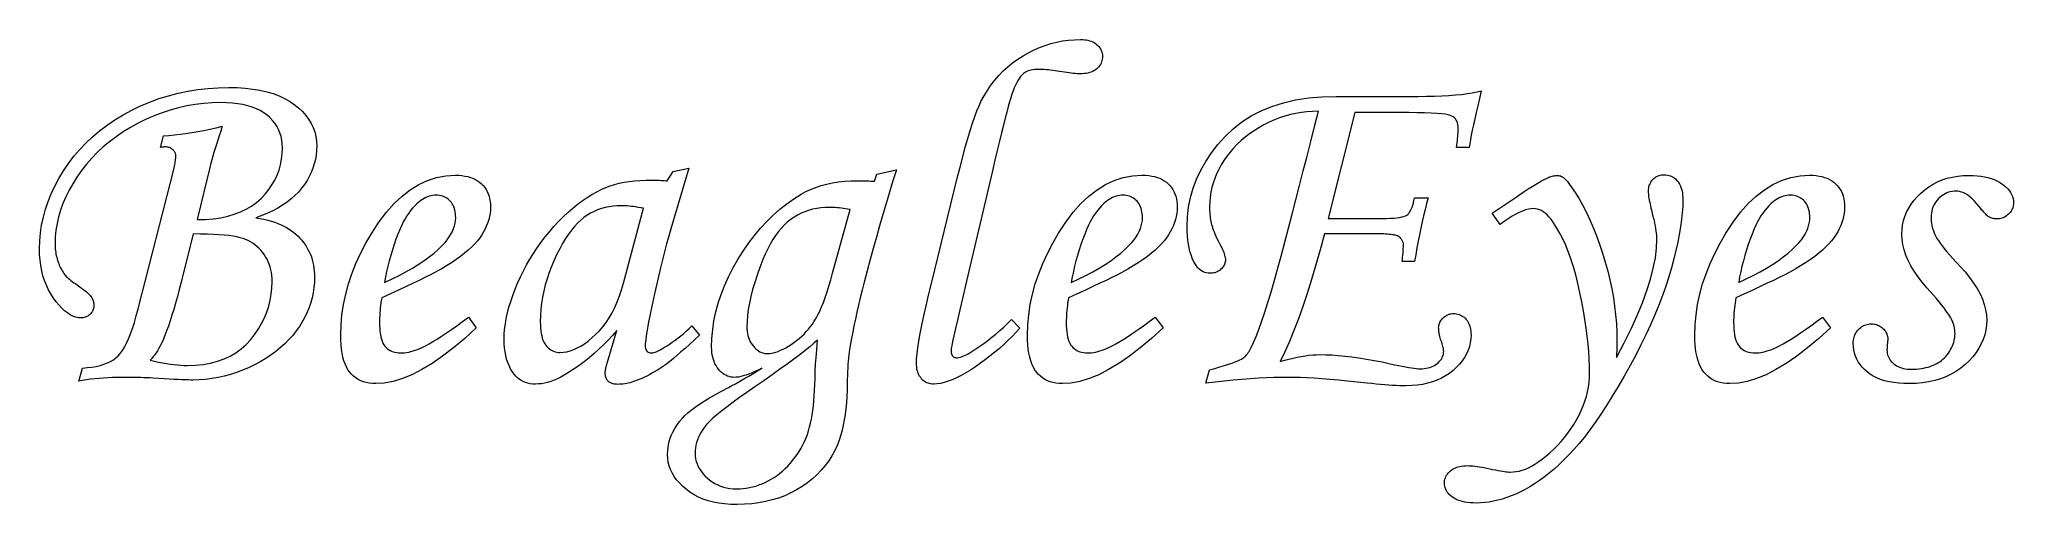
# Model space of a CAD drawing. Extents: x 271.3 to 348.6, y 599.8 to 618.
import ezdxf

# ---------------------------------------------------------------- set-up
doc = ezdxf.new("R2010")
doc.units = 0

msp = doc.modelspace()

# ---------------------------------------------------------------- linework, layer by layer
at = {"color": 7, "lineweight": 13}
for points in [[(309.353882, 607.079102), (309.672913, 606.741272), (309.523865, 606.577576), (309.369476, 606.416809), (309.209717, 606.258911), (309.044617, 606.103943), (308.874146, 605.951904), (308.698364, 605.802734), (308.517212, 605.656494), (308.330719, 605.513184), (308.138885, 605.372742), (307.941681, 605.235229), (307.745331, 605.106018), (307.55603, 604.990356), (307.373749, 604.888306), (307.198517, 604.799866), (307.030334, 604.725037), (306.869171, 604.663818), (306.715057, 604.61615), (306.567963, 604.582153), (306.427917, 604.561768), (306.294891, 604.554932), (306.237762, 604.557129), (306.182678, 604.563782), (306.129669, 604.574829), (306.078705, 604.59021), (306.029816, 604.610107), (305.983002, 604.634338), (305.938232, 604.663025), (305.895538, 604.696106), (305.854919, 604.733582), (305.816345, 604.775452), (305.780701, 604.821228), (305.748779, 604.870239), (305.720642, 604.922546), (305.696228, 604.978149), (305.675598, 605.037048), (305.658722, 605.099182), (305.645569, 605.164612), (305.6362, 605.233398), (305.630554, 605.305359), (305.628693, 605.380676), (305.634491, 605.546936), (305.651947, 605.745544), (305.68103, 605.976318), (305.721771, 606.239441), (305.774139, 606.534851), (305.838135, 606.862488), (305.913757, 607.222473), (306.001007, 607.614685), (306.099915, 608.039185), (306.210449, 608.495972), (307.223846, 612.615295), (307.332794, 613.04718), (307.438171, 613.449646), (307.539978, 613.822632), (307.638245, 614.166138), (307.73291, 614.480225), (307.824036, 614.764832), (307.91156, 615.019958), (307.995544, 615.245605), (308.075958, 615.441833), (308.152802, 615.608582), (308.273987, 615.834229), (308.404846, 616.049561), (308.54538, 616.254639), (308.695557, 616.449341), (308.855408, 616.633728), (309.024902, 616.807739), (309.204071, 616.971497), (309.392914, 617.124939), (309.591431, 617.268005), (309.799591, 617.400818), (310.013763, 617.522034), (310.230286, 617.630493), (310.449158, 617.726196), (310.67038, 617.809143), (310.893921, 617.879333), (311.119843, 617.936768), (311.348083, 617.981445), (311.578674, 618.013367), (311.811615, 618.032471), (312.046906, 618.038879), (312.125885, 618.036926), (312.201355, 618.031189), (312.273376, 618.021545), (312.341919, 618.008118), (312.407013, 617.990784), (312.468597, 617.969604), (312.526733, 617.94458), (312.58139, 617.915771), (312.632568, 617.883057), (312.680298, 617.846497), (312.723969, 617.807251), (312.763062, 617.766357), (312.797546, 617.723938), (312.827423, 617.679871), (312.852722, 617.634216), (312.873413, 617.586975), (312.889496, 617.538147), (312.901001, 617.487671), (312.907898, 617.435669), (312.910187, 617.382019), (312.907928, 617.323059), (312.901184, 617.266235), (312.889923, 617.211609), (312.874146, 617.159058), (312.853882, 617.108765), (312.829102, 617.060547), (312.799835, 617.014526), (312.766052, 616.970642), (312.727783, 616.928955), (312.684998, 616.889404), (312.637878, 616.852844), (312.586639, 616.820129), (312.531281, 616.791321), (312.471802, 616.766296), (312.408173, 616.745117), (312.340424, 616.727844), (312.268555, 616.714355), (312.192535, 616.704712), (312.112427, 616.698975), (312.028137, 616.697021), (311.969513, 616.697998), (311.906158, 616.700806), (311.838135, 616.705505), (311.765411, 616.712036), (311.687988, 616.72052), (311.605896, 616.730835), (311.519104, 616.743042), (311.427612, 616.75708), (311.331421, 616.773071), (311.23056, 616.790894), (311.141144, 616.805115), (311.05304, 616.817871), (310.966248, 616.829163), (310.880737, 616.838928), (310.79657, 616.847168), (310.713715, 616.853943), (310.632172, 616.859192), (310.551941, 616.862915), (310.473053, 616.865173), (310.395447, 616.865967), (310.320374, 616.86438), (310.249054, 616.859558), (310.181519, 616.851563), (310.117676, 616.840393), (310.057648, 616.82605), (310.001343, 616.808533), (309.948792, 616.787781), (309.899994, 616.763855), (309.85495, 616.736755), (309.81366, 616.706421), (309.759766, 616.656433), (309.706879, 616.596436), (309.655029, 616.52655), (309.604248, 616.446716), (309.554443, 616.356873), (309.505707, 616.257141), (309.458008, 616.147461), (309.411316, 616.027832), (309.365662, 615.898254), (309.321045, 615.758728), (309.27417, 615.600098), (309.221771, 615.413391), (309.163818, 615.198547), (309.100342, 614.955505), (309.031342, 614.684326), (308.956787, 614.38501), (308.876709, 614.057495), (308.791077, 613.701843), (308.699921, 613.318115), (308.60321, 612.906189), (307.674255, 608.974548), (307.542328, 608.411621), (307.424286, 607.905212), (307.320129, 607.455261), (307.229858, 607.061829), (307.153473, 606.724854), (307.091003, 606.444397), (307.042389, 606.220398), (307.00766, 606.052917), (306.986847, 605.941895), (306.979889, 605.88739), (306.982056, 605.830322), (306.988525, 605.779297), (306.999329, 605.734253), (307.014404, 605.695251), (307.033844, 605.66217), (307.057587, 605.635193), (307.085632, 605.614136), (307.118011, 605.599121), (307.154694, 605.590149), (307.195709, 605.587097), (307.238861, 605.589539), (307.285797, 605.596863), (307.336456, 605.60907), (307.390869, 605.62616), (307.449066, 605.648132), (307.510986, 605.674927), (307.57666, 605.706665), (307.646118, 605.743286), (307.719299, 605.784729), (307.796234, 605.831116), (307.952026, 605.931396), (308.107788, 606.03717), (308.26355, 606.148315), (308.419312, 606.264954), (308.575073, 606.387085), (308.730835, 606.514587), (308.886597, 606.647522), (309.042358, 606.78595), (309.19812, 606.92981)], [(276.024139, 613.816345), (276.136719, 614.266724), (276.352356, 614.283997), (276.571381, 614.305786), (276.793762, 614.332031), (277.019531, 614.362854), (277.248657, 614.398132), (277.481171, 614.437927), (277.717072, 614.482178), (277.95636, 614.531006), (278.199005, 614.58429), (278.445038, 614.64209), (278.381134, 614.452515), (278.320801, 614.270508), (278.264038, 614.095947), (278.210815, 613.928955), (278.161194, 613.769409), (278.115112, 613.617432), (278.072601, 613.4729), (278.033661, 613.335938), (277.998291, 613.206421), (277.966492, 613.084473), (277.459778, 610.991943), (277.783752, 611.000244), (278.091278, 611.025146), (278.382416, 611.066711), (278.657104, 611.124817), (278.915375, 611.199585), (279.157227, 611.290894), (279.38266, 611.398865), (279.591675, 611.523438), (279.784271, 611.664612), (279.960449, 611.822388), (280.120026, 611.991638), (280.262787, 612.167114), (280.388763, 612.348938), (280.497925, 612.536987), (280.590302, 612.731384), (280.665894, 612.932068), (280.72467, 613.139038), (280.766663, 613.352234), (280.79187, 613.571777), (280.800262, 613.797607), (280.79422, 613.953979), (280.776062, 614.104248), (280.745789, 614.248291), (280.70343, 614.386108), (280.648956, 614.517761), (280.582397, 614.643188), (280.503693, 614.762451), (280.412933, 614.875549), (280.310028, 614.982422), (280.195038, 615.08313), (280.068024, 615.175781), (279.929108, 615.258789), (279.77829, 615.33197), (279.615509, 615.395386), (279.440857, 615.449036), (279.254272, 615.492981), (279.055756, 615.5271), (278.845337, 615.551514), (278.622986, 615.566162), (278.388733, 615.571045), (278.050659, 615.562988), (277.715759, 615.538757), (277.384064, 615.498413), (277.055542, 615.441895), (276.730225, 615.369324), (276.408081, 615.280518), (276.089142, 615.175598), (275.773407, 615.054565), (275.460846, 614.917419), (275.151489, 614.764038), (274.850494, 614.597778), (274.563141, 614.42157), (274.289368, 614.235535), (274.029236, 614.039673), (273.782684, 613.833923), (273.549744, 613.618347), (273.330383, 613.392944), (273.124664, 613.157654), (272.932526, 612.912476), (272.754028, 612.657471), (272.590881, 612.397522), (272.444946, 612.137451), (272.316132, 611.877319), (272.204529, 611.617065), (272.110077, 611.35675), (272.032806, 611.096313), (271.972717, 610.835754), (271.929779, 610.575134), (271.904022, 610.314453), (271.895447, 610.053589), (271.896423, 609.982788), (271.899384, 609.913025), (271.904297, 609.844299), (271.911194, 609.776611), (271.920074, 609.709961), (271.930908, 609.644287), (271.943726, 609.579712), (271.958496, 609.516113), (271.97525, 609.453613), (271.993958, 609.39209), (272.014557, 609.331604), (272.036957, 609.272156), (272.061096, 609.213745), (272.087036, 609.156372), (272.114777, 609.100037), (272.144287, 609.044739), (272.175598, 608.990417), (272.208649, 608.937195), (272.24353, 608.884949), (272.280151, 608.833801), (272.305389, 608.802612), (272.33609, 608.769226), (272.372223, 608.733582), (272.413788, 608.695679), (272.460785, 608.655518), (272.513245, 608.613098), (272.571136, 608.56842), (272.634491, 608.521484), (272.703247, 608.472351), (272.777466, 608.420898), (272.860535, 608.362427), (272.937012, 608.307007), (273.006897, 608.2547), (273.070251, 608.205444), (273.127014, 608.159363), (273.177216, 608.116333), (273.220856, 608.076416), (273.257904, 608.039551), (273.288391, 608.005859), (273.312347, 607.97522), (273.33194, 607.945618), (273.349487, 607.914978), (273.36496, 607.883301), (273.378387, 607.850586), (273.38974, 607.816833), (273.399048, 607.782104), (273.40625, 607.746277), (273.411407, 607.709473), (273.41452, 607.67157), (273.415558, 607.63269), (273.414093, 607.593811), (273.409729, 607.555969), (273.402466, 607.519104), (273.392273, 607.483337), (273.379181, 607.448547), (273.36319, 607.414795), (273.344269, 607.382141), (273.322479, 607.350464), (273.297729, 607.319824), (273.270111, 607.290222), (273.240417, 607.262573), (273.209503, 607.237854), (273.177338, 607.216003), (273.143982, 607.197144), (273.109406, 607.181152), (273.073608, 607.16803), (273.036591, 607.157837), (272.998352, 607.150574), (272.958893, 607.14624), (272.918243, 607.144775), (272.811127, 607.152527), (272.703735, 607.175903), (272.596039, 607.214844), (272.488098, 607.269348), (272.379852, 607.339478), (272.271332, 607.425171), (272.162537, 607.526367), (272.053467, 607.643188), (271.944092, 607.775635), (271.834442, 607.923584), (271.730164, 608.083008), (271.636841, 608.249756), (271.554504, 608.423828), (271.483124, 608.605225), (271.42276, 608.793884), (271.373352, 608.989929), (271.33493, 609.193237), (271.307495, 609.403931), (271.291016, 609.621887), (271.285522, 609.847168), (271.294952, 610.161499), (271.323242, 610.473816), (271.370392, 610.78418), (271.436401, 611.092529), (271.521271, 611.398926), (271.625, 611.703369), (271.74762, 612.005859), (271.889069, 612.306396), (272.049377, 612.604919), (272.228546, 612.901489), (272.424988, 613.191162), (272.637115, 613.469177), (272.864899, 613.735413), (273.108337, 613.989929), (273.367462, 614.232727), (273.642242, 614.463806), (273.932709, 614.683167), (274.238861, 614.890747), (274.560638, 615.086609), (274.898132, 615.270752), (275.246918, 615.440125), (275.602631, 615.591675), (275.965302, 615.725403), (276.3349, 615.841309), (276.711456, 615.939331), (277.094971, 616.019592), (277.485413, 616.08197), (277.882782, 616.126526), (278.287109, 616.153259), (278.698395, 616.16217), (279.028076, 616.155518), (279.341522, 616.135559), (279.638733, 616.102234), (279.919739, 616.055603), (280.184479, 615.995667), (280.433014, 615.922363), (280.665283, 615.835754), (280.881348, 615.73584), (281.081146, 615.622559), (281.26474, 615.495972), (281.431427, 615.359802), (281.580597, 615.217834), (281.712189, 615.070068), (281.826233, 614.916443), (281.92276, 614.757019), (282.001709, 614.591797), (282.063141, 614.420715), (282.106995, 614.243835), (282.133331, 614.061157), (282.14209, 613.87262), (282.136169, 613.692261), (282.118439, 613.515137), (282.088898, 613.341309), (282.047516, 613.170776), (281.994293, 613.00354), (281.929291, 612.839539), (281.852417, 612.678833), (281.763763, 612.521423), (281.663269, 612.36731), (281.550934, 612.216492), (281.426605, 612.07074), (281.29007, 611.931763), (281.141357, 611.799744), (280.980438, 611.6745), (280.807312, 611.556152), (280.621979, 611.44458), (280.424469, 611.339905), (280.214752, 611.242126), (279.992828, 611.151123), (279.758728, 611.067017), (279.92038, 611.03894), (280.075134, 611.007141), (280.2229, 610.971741), (280.363739, 610.932617), (280.49765, 610.889893), (280.624603, 610.843506), (280.744629, 610.793457), (280.857697, 610.739746), (280.963806, 610.682373), (281.062988, 610.621277), (281.156494, 610.556824), (281.245605, 610.489014), (281.330292, 610.417908), (281.410553, 610.343567), (281.48642, 610.26593), (281.557892, 610.184998), (281.624939, 610.100769), (281.687561, 610.013245), (281.745789, 609.922485), (281.799591, 609.82843), (281.848633, 609.731323), (281.892487, 609.631348), (281.931213, 609.528625), (281.964752, 609.423035), (281.993134, 609.314697), (282.016357, 609.203491), (282.034424, 609.089478), (282.047333, 608.972656), (282.055054, 608.853027), (282.057648, 608.73053), (282.051697, 608.528931), (282.033813, 608.329529), (282.004028, 608.132202), (281.962311, 607.937073), (281.908691, 607.744141), (281.84314, 607.553345), (281.765686, 607.364685), (281.6763, 607.178162), (281.575012, 606.993835), (281.461792, 606.811646), (281.337006, 606.633667), (281.200928, 606.461853), (281.053619, 606.296204), (280.89505, 606.13678), (280.725189, 605.983582), (280.544098, 605.836548), (280.351746, 605.695679), (280.148132, 605.561035), (279.933258, 605.432556), (279.707092, 605.310303), (279.474365, 605.197083), (279.239624, 605.095825), (279.00293, 605.006409), (278.764252, 604.928955), (278.523621, 604.863403), (278.281006, 604.809814), (278.036438, 604.768066), (277.789886, 604.738281), (277.541382, 604.720459), (277.290894, 604.714478), (277.209351, 604.71521), (277.111084, 604.717468), (276.996155, 604.721252), (276.864502, 604.726501), (276.716156, 604.733215), (276.551086, 604.741516), (276.369354, 604.751282), (276.170898, 604.762512), (275.955719, 604.775269), (275.723846, 604.789551), (275.608826, 604.794861), (275.492645, 604.799683), (275.375366, 604.803894), (275.256958, 604.807556), (275.13739, 604.810669), (275.016724, 604.813171), (274.894928, 604.815125), (274.772003, 604.816589), (274.647949, 604.817383), (274.522797, 604.817688), (274.333527, 604.816162), (274.14859, 604.811707), (273.967957, 604.804199), (273.791626, 604.79364), (273.619629, 604.780151), (273.451965, 604.763611), (273.288605, 604.744141), (273.129547, 604.721619), (272.974823, 604.696106), (272.824402, 604.667542), (272.965149, 605.183655), (273.156525, 605.198486), (273.336548, 605.220581), (273.505219, 605.249939), (273.662506, 605.286499), (273.808472, 605.330261), (273.943085, 605.381226), (274.066345, 605.439453), (274.178223, 605.504944), (274.278778, 605.577576), (274.36795, 605.657471), (274.450958, 605.751099), (274.532928, 605.864868), (274.613861, 605.99884), (274.693756, 606.152954), (274.772614, 606.327209), (274.850464, 606.521729), (274.927246, 606.736328), (275.003021, 606.971191), (275.077759, 607.226196), (275.151489, 607.501343), (276.540222, 612.953064), (276.556274, 613.020813), (276.570618, 613.085205), (276.583282, 613.146179), (276.594269, 613.203796), (276.603546, 613.258057), (276.611145, 613.308899), (276.617065, 613.356384), (276.621277, 613.400452), (276.62381, 613.441223), (276.624664, 613.478516), (276.623505, 613.506348), (276.619965, 613.533508), (276.614105, 613.560059), (276.605896, 613.585876), (276.595337, 613.611084), (276.582428, 613.63562), (276.5672, 613.659485), (276.549591, 613.682739), (276.529663, 613.705322), (276.507385, 613.727234), (276.483307, 613.747681), (276.458008, 613.766052), (276.431519, 613.782227), (276.403778, 613.796265), (276.374817, 613.808167), (276.344666, 613.817871), (276.313263, 613.825378), (276.28067, 613.830811), (276.246857, 613.834045), (276.211792, 613.835083), (276.196411, 613.8349), (276.180267, 613.834351), (276.163391, 613.833435), (276.145752, 613.832092), (276.12735, 613.830444), (276.108215, 613.828369), (276.088318, 613.825928), (276.067657, 613.82312), (276.046265, 613.819885)], [(327.266754, 613.816345), (326.76944, 613.816345), (326.783691, 613.910095), (326.796448, 613.999878), (326.807709, 614.085754), (326.817474, 614.167664), (326.825745, 614.245667), (326.832489, 614.319702), (326.837738, 614.389771), (326.841492, 614.455933), (326.84375, 614.518127), (326.844513, 614.576416), (326.84137, 614.648865), (326.83194, 614.716187), (326.816223, 614.778381), (326.79422, 614.835388), (326.76593, 614.887207), (326.731323, 614.933899), (326.69046, 614.975403), (326.643311, 615.01178), (326.589874, 615.042969), (326.530151, 615.069031), (326.44989, 615.091309), (326.334778, 615.111267), (326.184906, 615.128845), (326.000183, 615.144104), (325.78067, 615.156982), (325.526337, 615.167542), (325.237183, 615.175781), (324.913208, 615.181641), (324.554443, 615.18512), (324.160858, 615.18634), (322.790894, 615.176941), (321.749329, 611.02948), (323.691681, 611.02948), (323.86853, 611.030823), (324.031189, 611.034912), (324.179657, 611.041748), (324.313995, 611.05127), (324.434143, 611.063477), (324.540131, 611.078491), (324.631958, 611.09613), (324.709595, 611.116577), (324.773071, 611.139709), (324.822388, 611.165527), (324.863434, 611.196838), (324.90213, 611.236267), (324.938507, 611.283936), (324.972534, 611.339722), (325.004181, 611.403625), (325.033508, 611.475769), (325.060486, 611.55603), (325.085114, 611.64447), (325.107391, 611.741089), (325.12735, 611.845825), (325.662201, 611.845825), (325.602783, 611.616516), (325.544708, 611.38269), (325.487946, 611.144348), (325.432495, 610.901489), (325.378357, 610.654175), (325.325531, 610.402283), (325.274017, 610.145935), (325.223816, 609.885071), (325.174927, 609.619751), (325.12735, 609.349854), (324.648804, 609.349854), (324.657715, 609.436096), (324.66568, 609.518372), (324.672729, 609.596741), (324.678833, 609.671143), (324.68399, 609.741638), (324.688202, 609.808167), (324.691467, 609.870728), (324.693817, 609.929382), (324.695251, 609.98407), (324.695709, 610.034851), (324.694397, 610.055969), (324.69046, 610.078003), (324.683899, 610.101013), (324.674683, 610.124939), (324.662872, 610.14978), (324.648407, 610.175598), (324.631348, 610.202332), (324.611633, 610.230042), (324.589294, 610.258667), (324.564331, 610.288208), (324.550079, 610.302734), (324.533569, 610.316345), (324.514801, 610.329041), (324.493774, 610.340759), (324.47052, 610.351563), (324.444977, 610.361389), (324.417206, 610.3703), (324.387177, 610.378296), (324.354919, 610.385315), (324.320374, 610.391418), (324.266876, 610.40033), (324.207764, 610.408325), (324.143036, 610.415344), (324.072662, 610.421448), (323.996643, 610.426575), (323.915009, 610.430847), (323.827759, 610.434082), (323.734863, 610.436462), (323.636322, 610.437866), (323.532166, 610.438354), (321.608582, 610.438354), (321.440887, 609.814026), (321.271912, 609.217346), (321.101593, 608.648254), (320.929962, 608.10675), (320.757019, 607.592834), (320.582794, 607.106506), (320.407227, 606.647705), (320.230347, 606.216553), (320.052155, 605.812988), (319.87265, 605.437012), (320.045227, 605.488708), (320.213837, 605.534973), (320.37851, 605.575745), (320.539246, 605.611145), (320.696045, 605.641052), (320.848907, 605.665588), (320.997803, 605.684631), (321.142792, 605.698242), (321.283813, 605.70636), (321.420898, 605.709106), (321.651184, 605.705566), (321.891571, 605.694824), (322.14212, 605.677002), (322.402771, 605.652039), (322.673584, 605.619995), (322.954529, 605.58075), (323.245605, 605.534363), (323.546814, 605.480896), (323.858154, 605.420288), (324.179626, 605.352539), (324.346741, 605.315125), (324.502777, 605.281616), (324.647766, 605.252014), (324.781677, 605.22644), (324.90448, 605.204773), (325.016235, 605.187012), (325.116943, 605.173218), (325.206543, 605.163391), (325.285095, 605.157471), (325.352539, 605.155518), (325.433533, 605.157532), (325.511322, 605.163757), (325.585907, 605.174072), (325.657318, 605.188538), (325.725525, 605.207092), (325.790558, 605.229797), (325.852386, 605.256653), (325.911041, 605.287598), (325.966492, 605.322693), (326.018768, 605.361938), (326.066895, 605.403748), (326.109985, 605.446777), (326.14798, 605.490845), (326.180908, 605.536072), (326.208771, 605.582458), (326.231567, 605.629883), (326.249329, 605.678528), (326.261993, 605.728271), (326.269592, 605.779114), (326.272125, 605.831116), (326.270905, 605.862976), (326.267242, 605.898682), (326.261139, 605.938049), (326.252594, 605.981201), (326.241608, 606.028137), (326.22821, 606.078796), (326.212341, 606.13324), (326.194031, 606.191406), (326.173309, 606.253357), (326.150146, 606.319031), (326.135864, 606.365662), (326.123108, 606.411743), (326.111847, 606.457275), (326.102081, 606.502197), (326.093842, 606.54657), (326.087067, 606.590393), (326.081818, 606.633667), (326.078064, 606.676331), (326.075806, 606.718506), (326.075073, 606.760071), (326.076813, 606.802734), (326.082001, 606.844482), (326.090698, 606.885315), (326.102844, 606.925171), (326.118469, 606.964111), (326.137573, 607.002136), (326.160126, 607.039185), (326.186157, 607.075317), (326.215668, 607.110535), (326.248657, 607.144775), (326.284088, 607.17688), (326.320923, 607.205566), (326.359131, 607.230896), (326.398804, 607.252869), (326.43985, 607.271423), (326.4823, 607.286621), (326.526184, 607.298462), (326.571442, 607.306885), (326.618134, 607.311951), (326.666229, 607.31366), (326.723419, 607.311401), (326.778625, 607.304688), (326.831879, 607.293396), (326.883179, 607.277649), (326.932465, 607.257385), (326.979797, 607.232605), (327.025177, 607.203308), (327.068573, 607.169556), (327.110016, 607.131226), (327.149475, 607.08844), (327.186005, 607.041931), (327.218719, 606.992371), (327.247559, 606.939819), (327.272583, 606.884277), (327.293732, 606.825745), (327.311035, 606.76416), (327.324524, 606.699646), (327.334137, 606.63208), (327.339905, 606.561523), (327.341827, 606.487915), (327.334839, 606.330383), (327.313843, 606.176758), (327.2789, 606.0271), (327.22998, 605.881409), (327.167053, 605.739624), (327.090149, 605.601746), (326.999268, 605.467834), (326.894409, 605.337891), (326.775574, 605.211914), (326.642761, 605.089783), (326.498474, 604.975708), (326.345306, 604.873596), (326.183197, 604.783508), (326.012207, 604.705444), (325.832275, 604.639404), (325.643433, 604.585327), (325.445679, 604.543335), (325.239014, 604.513306), (325.023438, 604.4953), (324.79892, 604.489258), (324.675629, 604.490295), (324.545959, 604.493408), (324.409882, 604.498535), (324.267456, 604.505798), (324.118622, 604.515076), (323.96344, 604.526428), (323.801849, 604.539856), (323.633881, 604.555359), (323.459534, 604.572876), (323.278809, 604.592468), (322.884888, 604.635254), (322.510132, 604.673584), (322.15451, 604.707336), (321.818024, 604.736633), (321.500671, 604.761414), (321.202454, 604.781677), (320.923401, 604.797424), (320.663483, 604.808655), (320.422699, 604.81543), (320.20108, 604.817688), (319.91864, 604.81543), (319.626801, 604.808655), (319.325592, 604.797424), (319.015015, 604.781677), (318.695038, 604.761414), (318.365692, 604.736633), (318.026947, 604.707336), (317.678833, 604.673584), (317.32132, 604.635254), (316.954407, 604.592468), (317.104553, 605.108582), (317.316895, 605.168884), (317.511047, 605.225891), (317.686981, 605.279602), (317.844727, 605.330017), (317.984253, 605.377197), (318.105591, 605.421021), (318.20871, 605.461609), (318.29361, 605.498901), (318.360321, 605.532959), (318.408844, 605.56366), (318.447601, 605.594116), (318.485046, 605.627258), (318.521179, 605.663147), (318.555969, 605.701782), (318.589478, 605.743103), (318.621674, 605.78717), (318.652527, 605.833984), (318.682098, 605.883423), (318.710327, 605.935669), (318.737274, 605.990601), (318.830017, 606.186829), (318.928131, 606.418884), (319.031586, 606.686768), (319.140381, 606.990479), (319.254517, 607.330078), (319.374023, 607.705505), (319.498871, 608.11676), (319.629059, 608.563904), (319.764587, 609.046875), (319.905487, 609.565674), (320.049286, 610.105408), (320.193573, 610.651123), (320.338318, 611.202881), (320.483521, 611.76062), (320.629181, 612.324402), (320.77533, 612.894165), (320.921936, 613.46991), (321.069031, 614.051697), (321.216583, 614.639465), (321.364624, 615.233215), (321.140625, 615.227905), (320.919098, 615.211853), (320.699982, 615.18512), (320.483337, 615.147644), (320.269104, 615.099548), (320.057312, 615.04071), (319.847961, 614.97113), (319.641052, 614.89093), (319.436615, 614.799988), (319.234589, 614.698364), (319.038177, 614.588196), (318.850616, 614.471497), (318.671875, 614.348328), (318.501923, 614.218689), (318.34082, 614.082581), (318.188538, 613.940002), (318.045044, 613.790955), (317.9104, 613.635437), (317.784576, 613.47345), (317.667542, 613.304932), (317.560577, 613.132324), (317.464874, 612.957947), (317.380432, 612.781799), (317.307251, 612.603821), (317.2453, 612.424072), (317.194641, 612.242554), (317.155212, 612.059265), (317.127075, 611.874146), (317.110199, 611.687317), (317.104553, 611.498657), (317.105347, 611.419006), (317.107758, 611.34137), (317.111725, 611.265869), (317.11731, 611.192383), (317.124512, 611.120972), (317.13327, 611.051636), (317.143646, 610.984375), (317.155609, 610.919128), (317.169159, 610.855957), (317.184326, 610.794922), (317.202271, 610.732422), (317.224274, 610.665039), (317.250336, 610.592773), (317.280396, 610.515625), (317.314514, 610.433655), (317.352661, 610.346741), (317.394836, 610.255005), (317.44104, 610.158325), (317.491302, 610.056824), (317.545563, 609.950378), (317.579437, 609.885925), (317.609741, 609.823914), (317.636505, 609.764343), (317.659668, 609.707153), (317.679291, 609.652466), (317.695343, 609.60022), (317.707825, 609.550354), (317.716736, 609.502991), (317.722076, 609.458069), (317.723846, 609.415527), (317.722107, 609.374756), (317.716919, 609.334839), (317.708252, 609.295898), (317.696075, 609.257874), (317.68045, 609.220825), (317.661377, 609.184692), (317.638794, 609.149536), (317.612762, 609.115295), (317.583252, 609.08197), (317.550262, 609.049561), (317.51474, 609.019287), (317.477631, 608.992188), (317.438934, 608.968262), (317.398621, 608.94751), (317.35675, 608.929932), (317.313232, 608.915588), (317.268158, 608.904419), (317.221466, 608.896484), (317.173187, 608.891663), (317.123322, 608.890076), (317.051636, 608.893738), (316.982941, 608.904724), (316.917267, 608.923035), (316.854584, 608.948608), (316.794891, 608.981567), (316.73822, 609.02179), (316.68457, 609.069397), (316.633881, 609.124268), (316.586212, 609.186523), (316.541565, 609.256042), (316.480927, 609.366821), (316.426697, 609.485352), (316.378845, 609.611572), (316.337372, 609.745483), (316.302277, 609.887085), (316.27356, 610.036377), (316.251221, 610.193359), (316.235291, 610.358032), (316.225708, 610.530396), (316.222534, 610.710449), (316.237427, 611.100525), (316.282196, 611.482483), (316.356812, 611.856445), (316.461243, 612.22229), (316.59552, 612.580078), (316.759613, 612.92981), (316.953583, 613.271484), (317.177368, 613.605042), (317.431, 613.930542), (317.714478, 614.247986), (318.026489, 614.545715), (318.365692, 614.812134), (318.732117, 615.04718), (319.125732, 615.250854), (319.54657, 615.423279), (319.994629, 615.56427), (320.46991, 615.67395), (320.972382, 615.752319), (321.502075, 615.799316), (322.05899, 615.815002), (325.277466, 615.815002), (325.602783, 615.817139), (325.910675, 615.823608), (326.20108, 615.834412), (326.47406, 615.849548), (326.729553, 615.868958), (326.967621, 615.8927), (327.188202, 615.920776), (327.391357, 615.953125), (327.577057, 615.989807), (327.7453, 616.030823), (327.672974, 615.728333), (327.606049, 615.443787), (327.544586, 615.177307), (327.488586, 614.928833), (327.437988, 614.698364), (327.392853, 614.485962), (327.35318, 614.291504), (327.318909, 614.115112), (327.290131, 613.956726)], [(296.095184, 612.868652), (296.714478, 613), (296.010712, 610.625977), (295.926758, 610.338318), (295.843689, 610.041992), (295.761597, 609.737), (295.68042, 609.423401), (295.600189, 609.101196), (295.520905, 608.770325), (295.442566, 608.430847), (295.365143, 608.082703), (295.288666, 607.725952), (295.213135, 607.360596), (295.17392, 607.166931), (295.138824, 606.987488), (295.107849, 606.822327), (295.081024, 606.671448), (295.058319, 606.534851), (295.039734, 606.412476), (295.025269, 606.304382), (295.014954, 606.210571), (295.008759, 606.130981), (295.006714, 606.065674), (295.009033, 606.010437), (295.016083, 605.960938), (295.027802, 605.917297), (295.04425, 605.879517), (295.065338, 605.847534), (295.091156, 605.82135), (295.121643, 605.800964), (295.15683, 605.786438), (295.196716, 605.77771), (295.241272, 605.77478), (295.273102, 605.776733), (295.308472, 605.782654), (295.347412, 605.792542), (295.389923, 605.806335), (295.436005, 605.824036), (295.485626, 605.845703), (295.538818, 605.871338), (295.595612, 605.900879), (295.655945, 605.934387), (295.719849, 605.971863), (295.835724, 606.042969), (295.950684, 606.117493), (296.064667, 606.195374), (296.177734, 606.276611), (296.289886, 606.361267), (296.401062, 606.44928), (296.511322, 606.540649), (296.620636, 606.635437), (296.729034, 606.733582), (296.836456, 606.835144), (297.136719, 606.469177), (296.930481, 606.281677), (296.739624, 606.109619), (296.564148, 605.952881), (296.404083, 605.811584), (296.259369, 605.685669), (296.130066, 605.575134), (296.016174, 605.47998), (295.917633, 605.400208), (295.834503, 605.335815), (295.766754, 605.286865), (295.647217, 605.206421), (295.528809, 605.130371), (295.411499, 605.058533), (295.295349, 604.991089), (295.180298, 604.927917), (295.066376, 604.86908), (294.953583, 604.814575), (294.841919, 604.764404), (294.731384, 604.718506), (294.621979, 604.676941), (294.550842, 604.651978), (294.480103, 604.629639), (294.409729, 604.609924), (294.339722, 604.592834), (294.270111, 604.57843), (294.200867, 604.566589), (294.131989, 604.557373), (294.063477, 604.550842), (293.995361, 604.546875), (293.927612, 604.545593), (293.880035, 604.546692), (293.8349, 604.550049), (293.792206, 604.555725), (293.751953, 604.563599), (293.714142, 604.57373), (293.678772, 604.586121), (293.645844, 604.600769), (293.615326, 604.617615), (293.58728, 604.63678), (293.561646, 604.658142), (293.538483, 604.681702), (293.517761, 604.707336), (293.499451, 604.735046), (293.483582, 604.764771), (293.470184, 604.79657), (293.459198, 604.830444), (293.450653, 604.866394), (293.44455, 604.904419), (293.440887, 604.944458), (293.439667, 604.986572), (293.44043, 605.015747), (293.442688, 605.046997), (293.446442, 605.080322), (293.451691, 605.115723), (293.458435, 605.153137), (293.466705, 605.192627), (293.476471, 605.234192), (293.487732, 605.277832), (293.500488, 605.323547), (293.51474, 605.371277), (293.890076, 606.647461), (293.725586, 606.456848), (293.554901, 606.271729), (293.378021, 606.092041), (293.194946, 605.917786), (293.005707, 605.748962), (292.810242, 605.585632), (292.608582, 605.427673), (292.400757, 605.275208), (292.186707, 605.128174), (291.966492, 604.986572), (291.830627, 604.904602), (291.696991, 604.831177), (291.565643, 604.766479), (291.436523, 604.710327), (291.309662, 604.662842), (291.185028, 604.624023), (291.062683, 604.593811), (290.942566, 604.572205), (290.824707, 604.559265), (290.709106, 604.554932), (290.602814, 604.558777), (290.501556, 604.570313), (290.405365, 604.5896), (290.31427, 604.616516), (290.22821, 604.651123), (290.147247, 604.693481), (290.07132, 604.743469), (290.000488, 604.801147), (289.934692, 604.866577), (289.873993, 604.939697), (289.799103, 605.046082), (289.732117, 605.158875), (289.673004, 605.278015), (289.621765, 605.403564), (289.57843, 605.535522), (289.542938, 605.673828), (289.51535, 605.818542), (289.495667, 605.969604), (289.483826, 606.127014), (289.479889, 606.290894), (289.485199, 606.492065), (289.501099, 606.697754), (289.527618, 606.907959), (289.564728, 607.12262), (289.612427, 607.341797), (289.670746, 607.565491), (289.739685, 607.793701), (289.819183, 608.026428), (289.909332, 608.263611), (290.01004, 608.505371), (290.11969, 608.74707), (290.236572, 608.984253), (290.360657, 609.21698), (290.491974, 609.44519), (290.630524, 609.668884), (290.776306, 609.888062), (290.929291, 610.102783), (291.089508, 610.312988), (291.256958, 610.518677), (291.431641, 610.719849), (291.61087, 610.913513), (291.791962, 611.09668), (291.974945, 611.269348), (292.15979, 611.431458), (292.346527, 611.58313), (292.535126, 611.724243), (292.725586, 611.854858), (292.917969, 611.974976), (293.112183, 612.084534), (293.308319, 612.183655), (293.46463, 612.251404), (293.629608, 612.312012), (293.803192, 612.365479), (293.985413, 612.411865), (294.17627, 612.45105), (294.375763, 612.483154), (294.583893, 612.508118), (294.800629, 612.52594), (295.026031, 612.536621), (295.26004, 612.540222), (295.32019, 612.539856), (295.380524, 612.538696), (295.441071, 612.536804), (295.50177, 612.53418), (295.562653, 612.530823), (295.623749, 612.526672), (295.685028, 612.52179), (295.74649, 612.516174), (295.808136, 612.509827), (295.869965, 612.502686)], [(288.081757, 607.172913), (288.391418, 606.760071), (287.938202, 606.344666), (287.498108, 605.972961), (287.071167, 605.64502), (286.657379, 605.360779), (286.256714, 605.1203), (285.869171, 604.923523), (285.494781, 604.770508), (285.133514, 604.661194), (284.7854, 604.595581), (284.450409, 604.57373), (284.320313, 604.578247), (284.196472, 604.591736), (284.078949, 604.614258), (283.967712, 604.645813), (283.862762, 604.68634), (283.764099, 604.73584), (283.671722, 604.794434), (283.585632, 604.862), (283.505829, 604.938538), (283.432312, 605.024109), (283.365448, 605.119629), (283.305634, 605.226074), (283.252838, 605.343323), (283.207092, 605.471497), (283.168396, 605.610596), (283.136719, 605.760559), (283.112091, 605.921387), (283.094513, 606.093079), (283.083954, 606.275696), (283.080414, 606.469177), (283.092621, 606.870605), (283.129211, 607.271606), (283.190216, 607.672302), (283.275604, 608.072571), (283.385376, 608.472534), (283.519562, 608.87207), (283.678162, 609.27124), (283.861115, 609.670044), (284.068512, 610.06842), (284.300262, 610.466492), (284.57962, 610.896118), (284.869659, 611.280579), (285.17038, 611.619812), (285.481812, 611.913757), (285.803955, 612.162537), (286.13678, 612.366028), (286.480316, 612.524353), (286.834534, 612.63739), (287.199463, 612.705261), (287.575073, 612.727905), (287.70517, 612.724548), (287.828979, 612.714539), (287.946503, 612.697876), (288.057739, 612.674561), (288.162689, 612.644592), (288.261353, 612.607971), (288.35376, 612.564636), (288.43985, 612.514709), (288.519653, 612.458069), (288.59317, 612.394775), (288.660034, 612.325684), (288.719849, 612.251587), (288.772614, 612.172546), (288.818359, 612.088501), (288.857056, 611.999512), (288.888733, 611.905518), (288.913361, 611.80658), (288.930969, 611.702637), (288.941528, 611.59375), (288.945038, 611.479858), (288.940826, 611.358093), (288.928162, 611.236694), (288.907043, 611.115601), (288.877472, 610.994934), (288.839478, 610.874634), (288.79303, 610.754761), (288.738129, 610.635193), (288.674805, 610.516052), (288.603027, 610.397217), (288.522797, 610.278809), (288.431671, 610.160095), (288.32724, 610.040466), (288.209473, 609.919922), (288.0784, 609.798401), (287.93399, 609.675903), (287.776245, 609.552551), (287.605194, 609.428223), (287.420807, 609.302917), (287.223083, 609.176758), (287.012054, 609.049561), (286.890839, 608.982666), (286.744812, 608.905823), (286.574036, 608.819031), (286.37851, 608.72229), (286.158173, 608.615601), (285.913086, 608.498962), (285.643219, 608.372375), (285.348572, 608.23584), (285.029175, 608.089417), (284.684998, 607.932983), (284.668945, 607.832092), (284.654572, 607.732178), (284.641907, 607.633179), (284.630951, 607.535095), (284.621643, 607.437988), (284.614044, 607.341797), (284.608124, 607.246582), (284.603912, 607.152283), (284.601379, 607.058899), (284.600525, 606.966492), (284.602661, 606.83728), (284.608978, 606.716125), (284.619537, 606.603088), (284.634308, 606.498047), (284.65332, 606.401123), (284.676544, 606.312256), (284.703979, 606.231506), (284.735657, 606.158752), (284.771545, 606.094116), (284.811676, 606.037537), (284.855804, 605.98761), (284.903809, 605.942932), (284.955658, 605.903503), (285.011353, 605.869385), (285.070862, 605.840454), (285.134277, 605.816833), (285.201508, 605.798462), (285.272583, 605.785278), (285.347504, 605.777405), (285.42627, 605.77478), (285.503967, 605.776978), (285.58316, 605.783447), (285.663849, 605.794189), (285.746063, 605.809326), (285.829773, 605.828735), (285.914948, 605.852478), (286.001648, 605.880554), (286.089874, 605.912903), (286.179565, 605.949585), (286.270782, 605.990601), (286.40036, 606.05481), (286.541382, 606.130981), (286.693878, 606.219177), (286.857788, 606.319397), (287.033173, 606.431641), (287.220001, 606.555847), (287.418274, 606.692139), (287.627991, 606.840393), (287.849152, 607.00061)], [(304.080444, 612.77478), (304.840485, 612.943665), (304.70462, 612.504456), (304.570984, 612.065063), (304.439636, 611.625427), (304.310516, 611.185608), (304.183655, 610.745667), (304.059021, 610.305481), (303.936676, 609.865112), (303.816559, 609.424561), (303.6987, 608.983826), (303.583099, 608.542908), (303.503052, 608.232849), (303.428101, 607.93335), (303.358185, 607.644348), (303.293335, 607.365845), (303.233582, 607.097839), (303.178864, 606.840393), (303.129242, 606.593384), (303.084656, 606.356934), (303.045166, 606.130981), (303.010712, 605.915527), (302.994568, 605.807617), (302.97995, 605.694092), (302.966797, 605.574951), (302.95517, 605.450134), (302.945038, 605.319702), (302.936401, 605.183655), (302.92926, 605.041931), (302.923645, 604.894653), (302.919525, 604.741699), (302.916901, 604.58313), (302.910522, 604.318115), (302.898865, 604.06366), (302.881989, 603.819702), (302.859833, 603.586243), (302.832428, 603.363281), (302.799774, 603.150818), (302.761871, 602.948914), (302.718719, 602.757446), (302.670288, 602.576538), (302.616608, 602.406189), (302.531006, 602.17981), (302.431763, 601.962524), (302.318939, 601.754211), (302.192505, 601.554871), (302.052429, 601.364624), (301.898804, 601.183289), (301.731537, 601.011047), (301.550659, 600.847778), (301.356201, 600.693481), (301.148132, 600.548279), (300.92926, 600.414551), (300.702423, 600.294922), (300.46759, 600.189331), (300.224792, 600.097839), (299.97403, 600.020447), (299.715271, 599.957092), (299.448547, 599.907837), (299.173859, 599.87262), (298.891174, 599.851563), (298.600525, 599.844482), (298.35257, 599.850464), (298.115417, 599.868347), (297.889038, 599.898132), (297.673462, 599.939819), (297.468658, 599.993469), (297.274658, 600.059021), (297.091461, 600.136475), (296.919037, 600.22583), (296.757416, 600.327148), (296.606567, 600.440369), (296.468384, 600.561218), (296.344788, 600.685608), (296.235687, 600.813477), (296.141144, 600.944763), (296.061157, 601.07959), (295.995697, 601.217834), (295.944794, 601.359558), (295.908447, 601.504822), (295.886627, 601.653442), (295.879364, 601.805603), (295.885162, 601.956604), (295.902618, 602.10553), (295.931702, 602.25238), (295.972443, 602.397156), (296.024811, 602.539856), (296.088806, 602.680542), (296.164429, 602.819092), (296.251678, 602.955627), (296.350586, 603.090088), (296.461121, 603.222534), (296.556824, 603.324036), (296.671326, 603.429688), (296.804565, 603.53949), (296.956573, 603.653381), (297.12735, 603.771423), (297.316895, 603.893616), (297.525208, 604.019897), (297.752289, 604.15033), (297.998108, 604.284912), (298.262726, 604.423584), (298.400757, 604.496948), (298.537109, 604.57074), (298.671753, 604.644836), (298.804718, 604.71936), (298.936005, 604.79425), (299.065582, 604.869507), (299.193481, 604.945129), (299.319672, 605.021118), (299.444183, 605.097473), (299.567017, 605.174255), (299.431244, 605.106506), (299.301666, 605.045898), (299.178284, 604.992432), (299.061066, 604.946045), (298.950073, 604.90686), (298.845245, 604.874756), (298.746643, 604.849792), (298.654205, 604.83197), (298.567963, 604.821228), (298.487946, 604.817688), (298.419312, 604.820923), (298.352264, 604.830627), (298.286804, 604.846802), (298.222961, 604.869507), (298.160675, 604.898621), (298.100037, 604.934204), (298.040955, 604.976318), (297.98349, 605.024902), (297.927612, 605.079895), (297.873322, 605.141418), (297.82251, 605.208252), (297.777039, 605.279358), (297.736938, 605.354675), (297.702179, 605.434204), (297.67276, 605.517944), (297.648682, 605.605896), (297.629974, 605.698059), (297.616577, 605.794495), (297.608582, 605.895142), (297.605896, 606), (297.61618, 606.345093), (297.647003, 606.689697), (297.698364, 607.033813), (297.770294, 607.377502), (297.862762, 607.720642), (297.9758, 608.063416), (298.109375, 608.40564), (298.263489, 608.747437), (298.438171, 609.088745), (298.633362, 609.429626), (298.843048, 609.761719), (299.061066, 610.076904), (299.287445, 610.375061), (299.522156, 610.656189), (299.765259, 610.92041), (300.016663, 611.167603), (300.276459, 611.397827), (300.544586, 611.611084), (300.821075, 611.807312), (301.105896, 611.986572), (301.288696, 612.086426), (301.480469, 612.175781), (301.681274, 612.254578), (301.891113, 612.322876), (302.109924, 612.380676), (302.337738, 612.427979), (302.574585, 612.464783), (302.820435, 612.491028), (303.075287, 612.506775), (303.339142, 612.512085), (303.392914, 612.511841), (303.449097, 612.511292), (303.507751, 612.510376), (303.568848, 612.509033), (303.632385, 612.507385), (303.698334, 612.50531), (303.766754, 612.502869), (303.837585, 612.500061), (303.910858, 612.496826), (303.986603, 612.493286)], [(314.974518, 607.172913), (315.28418, 606.760071), (314.830963, 606.344666), (314.390869, 605.972961), (313.963928, 605.64502), (313.55014, 605.360779), (313.149475, 605.1203), (312.761932, 604.923523), (312.387543, 604.770508), (312.026276, 604.661194), (311.678162, 604.595581), (311.34317, 604.57373), (311.213074, 604.578247), (311.089233, 604.591736), (310.97171, 604.614258), (310.860474, 604.645813), (310.755524, 604.68634), (310.65686, 604.73584), (310.564484, 604.794434), (310.478394, 604.862), (310.39859, 604.938538), (310.325073, 605.024109), (310.258209, 605.119629), (310.198395, 605.226074), (310.145599, 605.343323), (310.099854, 605.471497), (310.061157, 605.610596), (310.02948, 605.760559), (310.004852, 605.921387), (309.987274, 606.093079), (309.976715, 606.275696), (309.973206, 606.469177), (309.985382, 606.870605), (310.021973, 607.271606), (310.082977, 607.672302), (310.168365, 608.072571), (310.278137, 608.472534), (310.412323, 608.87207), (310.570923, 609.27124), (310.753876, 609.670044), (310.961243, 610.06842), (311.193024, 610.466492), (311.472382, 610.896118), (311.762421, 611.280579), (312.063141, 611.619812), (312.374573, 611.913757), (312.696716, 612.162537), (313.029541, 612.366028), (313.373077, 612.524353), (313.727295, 612.63739), (314.092224, 612.705261), (314.467834, 612.727905), (314.597931, 612.724548), (314.721741, 612.714539), (314.839264, 612.697876), (314.9505, 612.674561), (315.05545, 612.644592), (315.154114, 612.607971), (315.246521, 612.564636), (315.332611, 612.514709), (315.412415, 612.458069), (315.485931, 612.394775), (315.552795, 612.325684), (315.61261, 612.251587), (315.665375, 612.172546), (315.711121, 612.088501), (315.749817, 611.999512), (315.781494, 611.905518), (315.806122, 611.80658), (315.82373, 611.702637), (315.83429, 611.59375), (315.837799, 611.479858), (315.833588, 611.358093), (315.820923, 611.236694), (315.799805, 611.115601), (315.770233, 610.994934), (315.732239, 610.874634), (315.685791, 610.754761), (315.63089, 610.635193), (315.567566, 610.516052), (315.495789, 610.397217), (315.415558, 610.278809), (315.324432, 610.160095), (315.220001, 610.040466), (315.102234, 609.919922), (314.971161, 609.798401), (314.826752, 609.675903), (314.669006, 609.552551), (314.497955, 609.428223), (314.313568, 609.302917), (314.115845, 609.176758), (313.904816, 609.049561), (313.7836, 608.982666), (313.637573, 608.905823), (313.466797, 608.819031), (313.271271, 608.72229), (313.050934, 608.615601), (312.805847, 608.498962), (312.53598, 608.372375), (312.241333, 608.23584), (311.921936, 608.089417), (311.577759, 607.932983), (311.561707, 607.832092), (311.547333, 607.732178), (311.534668, 607.633179), (311.523712, 607.535095), (311.514404, 607.437988), (311.506805, 607.341797), (311.500885, 607.246582), (311.496674, 607.152283), (311.494141, 607.058899), (311.493286, 606.966492), (311.495422, 606.83728), (311.50174, 606.716125), (311.512299, 606.603088), (311.527069, 606.498047), (311.546082, 606.401123), (311.569305, 606.312256), (311.596741, 606.231506), (311.628418, 606.158752), (311.664307, 606.094116), (311.704407, 606.037537), (311.748566, 605.98761), (311.79657, 605.942932), (311.848419, 605.903503), (311.904114, 605.869385), (311.963623, 605.840454), (312.027008, 605.816833), (312.094238, 605.798462), (312.165344, 605.785278), (312.240265, 605.777405), (312.319031, 605.77478), (312.396729, 605.776978), (312.475922, 605.783447), (312.55661, 605.794189), (312.638824, 605.809326), (312.722534, 605.828735), (312.807709, 605.852478), (312.894409, 605.880554), (312.982635, 605.912903), (313.072327, 605.949585), (313.163544, 605.990601), (313.293121, 606.05481), (313.434143, 606.130981), (313.586639, 606.219177), (313.750549, 606.319397), (313.925934, 606.431641), (314.112762, 606.555847), (314.311035, 606.692139), (314.520752, 606.840393), (314.741913, 607.00061)], [(328.477203, 610.80426), (328.176941, 611.2453), (328.871307, 611.714478), (329.067993, 611.848389), (329.252655, 611.972351), (329.425293, 612.086304), (329.585938, 612.190369), (329.734589, 612.284485), (329.871216, 612.368652), (329.995819, 612.442932), (330.108398, 612.507202), (330.209015, 612.561523), (330.297577, 612.605896), (330.344116, 612.627258), (330.389923, 612.646423), (330.434967, 612.66333), (330.479248, 612.677979), (330.522797, 612.690369), (330.565582, 612.7005), (330.607605, 612.708374), (330.648895, 612.713989), (330.689423, 612.717346), (330.729218, 612.718506), (330.768433, 612.716248), (330.807281, 612.709473), (330.845764, 612.698242), (330.88385, 612.682434), (330.92157, 612.66217), (330.958923, 612.63739), (330.995911, 612.608154), (331.032501, 612.574341), (331.068726, 612.536072), (331.104553, 612.493286), (331.26709, 612.27771), (331.424347, 612.047607), (331.576355, 611.802917), (331.723114, 611.543701), (331.864624, 611.269958), (332.000854, 610.981628), (332.131836, 610.678772), (332.257568, 610.361389), (332.378082, 610.02948), (332.493286, 609.682983), (332.600281, 609.330322), (332.695984, 608.979797), (332.780426, 608.631409), (332.853607, 608.285217), (332.915558, 607.941162), (332.966217, 607.599304), (333.005615, 607.259583), (333.033783, 606.921997), (333.050659, 606.586609), (333.056305, 606.253357), (333.056122, 606.207947), (333.055542, 606.15802), (333.054596, 606.103577), (333.053284, 606.044678), (333.051605, 605.981201), (333.04953, 605.913269), (333.047119, 605.840881), (333.044281, 605.763916), (333.041107, 605.682434), (333.037537, 605.596497), (333.338837, 606.168152), (333.608398, 606.715759), (333.846283, 607.23938), (334.052429, 607.738892), (334.226868, 608.214478), (334.369598, 608.666016), (334.480591, 609.093506), (334.559875, 609.497009), (334.607483, 609.876465), (334.623322, 610.231873), (334.621735, 610.305542), (334.616943, 610.383911), (334.608948, 610.46698), (334.597809, 610.554688), (334.583435, 610.647095), (334.565887, 610.744202), (334.545166, 610.846069), (334.52124, 610.952515), (334.49411, 611.063721), (334.463806, 611.179626), (334.431702, 611.307251), (334.403015, 611.427368), (334.377655, 611.539917), (334.355713, 611.64502), (334.337128, 611.742615), (334.32193, 611.832703), (334.31012, 611.915283), (334.301666, 611.990356), (334.2966, 612.057922), (334.294922, 612.117981), (334.296631, 612.171448), (334.301849, 612.223022), (334.310516, 612.272766), (334.322693, 612.320618), (334.338318, 612.366638), (334.357391, 612.410706), (334.379974, 612.452942), (334.406006, 612.493286), (334.435516, 612.531738), (334.468506, 612.568359), (334.504089, 612.602234), (334.541504, 612.632568), (334.580688, 612.659302), (334.621643, 612.682434), (334.664368, 612.702087), (334.708893, 612.71814), (334.755188, 612.730591), (334.803284, 612.739502), (334.85318, 612.744873), (334.904816, 612.746643), (334.969238, 612.74408), (335.031128, 612.736511), (335.090485, 612.723816), (335.147278, 612.706116), (335.201569, 612.683289), (335.253326, 612.655457), (335.302551, 612.622498), (335.349213, 612.584473), (335.393372, 612.541443), (335.434998, 612.493286), (335.473328, 612.440491), (335.507629, 612.383301), (335.537872, 612.321838), (335.564087, 612.256104), (335.586304, 612.185974), (335.604431, 612.111572), (335.618561, 612.032837), (335.628662, 611.949829), (335.634705, 611.862427), (335.636719, 611.770752), (335.631195, 611.522705), (335.614594, 611.262756), (335.586914, 610.990845), (335.548157, 610.707092), (335.498322, 610.411377), (335.437439, 610.103699), (335.365448, 609.78418), (335.28241, 609.452698), (335.188293, 609.109314), (335.083099, 608.754028), (334.966064, 608.390015), (334.836334, 608.02063), (334.693939, 607.645752), (334.538879, 607.265442), (334.371155, 606.8797), (334.190735, 606.488464), (333.997681, 606.091858), (333.791962, 605.689758), (333.573547, 605.282288), (333.342499, 604.869324), (333.107147, 604.464294), (332.875946, 604.080688), (332.648865, 603.718506), (332.425934, 603.377686), (332.207092, 603.058289), (331.992401, 602.760315), (331.78186, 602.483643), (331.575409, 602.228455), (331.373108, 601.994629), (331.174927, 601.782166), (330.979462, 601.586121), (330.785339, 601.40155), (330.592499, 601.228455), (330.401001, 601.066772), (330.210785, 600.916565), (330.021912, 600.777771), (329.83432, 600.650452), (329.648071, 600.534546), (329.463135, 600.430115), (329.27948, 600.337097), (329.097504, 600.254211), (328.91748, 600.180054), (328.739441, 600.114624), (328.563354, 600.057861), (328.389252, 600.009888), (328.217102, 599.970581), (328.046936, 599.940063), (327.878723, 599.918274), (327.712524, 599.905151), (327.548248, 599.900818), (327.427429, 599.903076), (327.312744, 599.909973), (327.204132, 599.921509), (327.101593, 599.937561), (327.005188, 599.958252), (326.914886, 599.983582), (326.830658, 600.013428), (326.752563, 600.047913), (326.680542, 600.087036), (326.614624, 600.130676), (326.554871, 600.177551), (326.501434, 600.226196), (326.454285, 600.276672), (326.413422, 600.328857), (326.378845, 600.382874), (326.350555, 600.43866), (326.328552, 600.496216), (326.312836, 600.555542), (326.303406, 600.616699), (326.300262, 600.679626), (326.302704, 600.735107), (326.310028, 600.789001), (326.322205, 600.84137), (326.339294, 600.892029), (326.361267, 600.941162), (326.388092, 600.988708), (326.4198, 601.034668), (326.456421, 601.078979), (326.497864, 601.121704), (326.54425, 601.162842), (326.594727, 601.201172), (326.64859, 601.235474), (326.705811, 601.265747), (326.766418, 601.291992), (326.830414, 601.314148), (326.897797, 601.332336), (326.968567, 601.346436), (327.042664, 601.356506), (327.120178, 601.36261), (327.20108, 601.364624), (327.267212, 601.363403), (327.338074, 601.359741), (327.413605, 601.353638), (327.493835, 601.345093), (327.578735, 601.334106), (327.668365, 601.320679), (327.762665, 601.30481), (327.861664, 601.28656), (327.965332, 601.265808), (328.07373, 601.242615), (328.188202, 601.217651), (328.295166, 601.195313), (328.394653, 601.175598), (328.486603, 601.158569), (328.571045, 601.144104), (328.64798, 601.132263), (328.717438, 601.123047), (328.779358, 601.116516), (328.833771, 601.112549), (328.880707, 601.111267), (328.995819, 601.116028), (329.112274, 601.130371), (329.230042, 601.154297), (329.349121, 601.187805), (329.469513, 601.230896), (329.591217, 601.283508), (329.714233, 601.345764), (329.838562, 601.417542), (329.964203, 601.498901), (330.091156, 601.589783), (330.262054, 601.723694), (330.425751, 601.862671), (330.582214, 602.006714), (330.731476, 602.155823), (330.873474, 602.309998), (331.008301, 602.469238), (331.135864, 602.633545), (331.256195, 602.802917), (331.369293, 602.977356), (331.475189, 603.15686), (331.572357, 603.33905), (331.659302, 603.521667), (331.736023, 603.704651), (331.80249, 603.888), (331.858734, 604.071716), (331.904785, 604.255798), (331.940582, 604.440308), (331.966125, 604.625122), (331.981476, 604.810364), (331.986603, 604.995972), (331.982788, 605.262085), (331.971375, 605.538696), (331.952393, 605.825867), (331.925781, 606.123474), (331.891602, 606.431641), (331.849792, 606.750305), (331.800385, 607.079468), (331.743378, 607.419128), (331.678772, 607.769348), (331.606567, 608.130005), (331.527405, 608.487366), (331.441986, 608.827393), (331.35025, 609.150208), (331.252258, 609.455688), (331.147949, 609.743958), (331.037354, 610.014954), (330.920502, 610.268677), (330.797333, 610.505127), (330.667908, 610.724365), (330.532166, 610.92627), (330.46225, 611.020752), (330.391418, 611.105286), (330.319641, 611.179871), (330.246918, 611.244568), (330.173248, 611.299255), (330.098663, 611.343994), (330.023132, 611.378845), (329.946655, 611.403687), (329.869232, 611.41864), (329.790894, 611.423584), (329.694977, 611.417419), (329.591217, 611.398804), (329.479553, 611.367859), (329.359985, 611.324524), (329.232574, 611.268738), (329.09726, 611.200623), (328.954071, 611.120117), (328.803009, 611.027222), (328.644043, 610.921936)], [(341.107239, 607.172913), (341.41687, 606.760071), (340.963684, 606.344666), (340.52359, 605.972961), (340.096649, 605.64502), (339.682831, 605.360779), (339.282166, 605.1203), (338.894653, 604.923523), (338.520233, 604.770508), (338.158966, 604.661194), (337.810852, 604.595581), (337.475861, 604.57373), (337.345764, 604.578247), (337.221954, 604.591736), (337.104431, 604.614258), (336.993195, 604.645813), (336.888245, 604.68634), (336.789551, 604.73584), (336.697205, 604.794434), (336.611084, 604.862), (336.531281, 604.938538), (336.457764, 605.024109), (336.39093, 605.119629), (336.331085, 605.226074), (336.27832, 605.343323), (336.232574, 605.471497), (336.193848, 605.610596), (336.162201, 605.760559), (336.137573, 605.921387), (336.119965, 606.093079), (336.109406, 606.275696), (336.105896, 606.469177), (336.118103, 606.870605), (336.154694, 607.271606), (336.215698, 607.672302), (336.301086, 608.072571), (336.410858, 608.472534), (336.545044, 608.87207), (336.703613, 609.27124), (336.886597, 609.670044), (337.093964, 610.06842), (337.325745, 610.466492), (337.605072, 610.896118), (337.895111, 611.280579), (338.195862, 611.619812), (338.507294, 611.913757), (338.829407, 612.162537), (339.162262, 612.366028), (339.505768, 612.524353), (339.859985, 612.63739), (340.224915, 612.705261), (340.600525, 612.727905), (340.730652, 612.724548), (340.854431, 612.714539), (340.971985, 612.697876), (341.083221, 612.674561), (341.188171, 612.644592), (341.286835, 612.607971), (341.379211, 612.564636), (341.465302, 612.514709), (341.545105, 612.458069), (341.618622, 612.394775), (341.685486, 612.325684), (341.7453, 612.251587), (341.798096, 612.172546), (341.843842, 612.088501), (341.882538, 611.999512), (341.914215, 611.905518), (341.938843, 611.80658), (341.956421, 611.702637), (341.96698, 611.59375), (341.97052, 611.479858), (341.966278, 611.358093), (341.953613, 611.236694), (341.932495, 611.115601), (341.902954, 610.994934), (341.864929, 610.874634), (341.818481, 610.754761), (341.763611, 610.635193), (341.700256, 610.516052), (341.628479, 610.397217), (341.548248, 610.278809), (341.457153, 610.160095), (341.352722, 610.040466), (341.234924, 609.919922), (341.103851, 609.798401), (340.959442, 609.675903), (340.801697, 609.552551), (340.630646, 609.428223), (340.446289, 609.302917), (340.248566, 609.176758), (340.037537, 609.049561), (339.91629, 608.982666), (339.770294, 608.905823), (339.599518, 608.819031), (339.403961, 608.72229), (339.183655, 608.615601), (338.938538, 608.498962), (338.668701, 608.372375), (338.374054, 608.23584), (338.054626, 608.089417), (337.710449, 607.932983), (337.694397, 607.832092), (337.680054, 607.732178), (337.667389, 607.633179), (337.656403, 607.535095), (337.647125, 607.437988), (337.639526, 607.341797), (337.633606, 607.246582), (337.629395, 607.152283), (337.626831, 607.058899), (337.626007, 606.966492), (337.628113, 606.83728), (337.63446, 606.716125), (337.64502, 606.603088), (337.65979, 606.498047), (337.678772, 606.401123), (337.702026, 606.312256), (337.729462, 606.231506), (337.761108, 606.158752), (337.796997, 606.094116), (337.837128, 606.037537), (337.881287, 605.98761), (337.92926, 605.942932), (337.98111, 605.903503), (338.036804, 605.869385), (338.096344, 605.840454), (338.159729, 605.816833), (338.226959, 605.798462), (338.298035, 605.785278), (338.372955, 605.777405), (338.451721, 605.77478), (338.529419, 605.776978), (338.608643, 605.783447), (338.689331, 605.794189), (338.771515, 605.809326), (338.855225, 605.828735), (338.94043, 605.852478), (339.02713, 605.880554), (339.115326, 605.912903), (339.205017, 605.949585), (339.296234, 605.990601), (339.425842, 606.05481), (339.566864, 606.130981), (339.71933, 606.219177), (339.88327, 606.319397), (340.058655, 606.431641), (340.245483, 606.555847), (340.443726, 606.692139), (340.653442, 606.840393), (340.874634, 607.00061)], [(346.840485, 612.718506), (347.003693, 612.715271), (347.159332, 612.705566), (347.307343, 612.689331), (347.447754, 612.666687), (347.580597, 612.637573), (347.705811, 612.601929), (347.823425, 612.559875), (347.933472, 612.511292), (348.035889, 612.456299), (348.130676, 612.394775), (348.217163, 612.329041), (348.294525, 612.261353), (348.362793, 612.19165), (348.421936, 612.119995), (348.472015, 612.046387), (348.51297, 611.970825), (348.54483, 611.89325), (348.567566, 611.813721), (348.581238, 611.732239), (348.585785, 611.648804), (348.583862, 611.598755), (348.578094, 611.550049), (348.568481, 611.502686), (348.554993, 611.456604), (348.537689, 611.411865), (348.516541, 611.368408), (348.491516, 611.326294), (348.462677, 611.285461), (348.429962, 611.245972), (348.393433, 611.207764), (348.354156, 611.172119), (348.313293, 611.140198), (348.270813, 611.112061), (348.226776, 611.087646), (348.181122, 611.067017), (348.133881, 611.05011), (348.085052, 611.036987), (348.034607, 611.027588), (347.982574, 611.021973), (347.928955, 611.020081), (347.893768, 611.020874), (347.859497, 611.023315), (347.826202, 611.027283), (347.793823, 611.032837), (347.76239, 611.040039), (347.731903, 611.048828), (347.702332, 611.059204), (347.673706, 611.071167), (347.646057, 611.084717), (347.619293, 611.099854), (347.591919, 611.118225), (347.562256, 611.141357), (347.530334, 611.16925), (347.496185, 611.201965), (347.459778, 611.239441), (347.421112, 611.281738), (347.380188, 611.328796), (347.337036, 611.380615), (347.291626, 611.437256), (347.243958, 611.498657), (347.1521, 611.614563), (347.060425, 611.718201), (346.968933, 611.809692), (346.877625, 611.888977), (346.78653, 611.956116), (346.695618, 612.010986), (346.604858, 612.05365), (346.514313, 612.084167), (346.42395, 612.102478), (346.333771, 612.108582), (346.257721, 612.105591), (346.183472, 612.096741), (346.110962, 612.08197), (346.040283, 612.061279), (345.971344, 612.034668), (345.904205, 612.002136), (345.838867, 611.963745), (345.775269, 611.919434), (345.713501, 611.869141), (345.653473, 611.812988), (345.597321, 611.752441), (345.547058, 611.688965), (345.502747, 611.622559), (345.464294, 611.553284), (345.431793, 611.481079), (345.405212, 611.405945), (345.384521, 611.327942), (345.36972, 611.247009), (345.36087, 611.163147), (345.35791, 611.076416), (345.359802, 610.999695), (345.365417, 610.923462), (345.374786, 610.847656), (345.387939, 610.7724), (345.404816, 610.697571), (345.425476, 610.623169), (345.44986, 610.549316), (345.478027, 610.475891), (345.509918, 610.402893), (345.545563, 610.330444), (345.588837, 610.253723), (345.643524, 610.168091), (345.709686, 610.073547), (345.787292, 609.970093), (345.876343, 609.857727), (345.976837, 609.73645), (346.088776, 609.606262), (346.212158, 609.467163), (346.347015, 609.319153), (346.493286, 609.16217), (346.691193, 608.941895), (346.868256, 608.723816), (347.024475, 608.507996), (347.159882, 608.294434), (347.274475, 608.08313), (347.368195, 607.874023), (347.441101, 607.667236), (347.493164, 607.462646), (347.524414, 607.260376), (347.534851, 607.060303), (347.526398, 606.863892), (347.501068, 606.672424), (347.458862, 606.485901), (347.399719, 606.304382), (347.32373, 606.127869), (347.230835, 605.956238), (347.121033, 605.789673), (346.994385, 605.628052), (346.8508, 605.471375), (346.690338, 605.319702), (346.516571, 605.177979), (346.333008, 605.051147), (346.139709, 604.93927), (345.936676, 604.842285), (345.723846, 604.760193), (345.501282, 604.693054), (345.268951, 604.640869), (345.026855, 604.603577), (344.775024, 604.581177), (344.513397, 604.57373), (344.295807, 604.578247), (344.089661, 604.591919), (343.894958, 604.614685), (343.71167, 604.646545), (343.539886, 604.6875), (343.379517, 604.737549), (343.230591, 604.796692), (343.09314, 604.86499), (342.967102, 604.942322), (342.852539, 605.028809), (342.749146, 605.121948), (342.656616, 605.219299), (342.574982, 605.320862), (342.504242, 605.426697), (342.444366, 605.536682), (342.395386, 605.65094), (342.3573, 605.769409), (342.330078, 605.89209), (342.313751, 606.018982), (342.308319, 606.150146), (342.310364, 606.214661), (342.316559, 606.276978), (342.326904, 606.337036), (342.341339, 606.394836), (342.359924, 606.450378), (342.382629, 606.503723), (342.409454, 606.554749), (342.44043, 606.603516), (342.475525, 606.650085), (342.51474, 606.694336), (342.556976, 606.735352), (342.601074, 606.772034), (342.647034, 606.804443), (342.694916, 606.832458), (342.744629, 606.856201), (342.796234, 606.875671), (342.849731, 606.890747), (342.90509, 606.90155), (342.962341, 606.90802), (343.021454, 606.910156), (343.073242, 606.908447), (343.123535, 606.903259), (343.172333, 606.894531), (343.219604, 606.882385), (343.265411, 606.86676), (343.309692, 606.847717), (343.352478, 606.825134), (343.393768, 606.799072), (343.433563, 606.769592), (343.471863, 606.736572), (343.507507, 606.701233), (343.539398, 606.664734), (343.567566, 606.626953), (343.591949, 606.587952), (343.61261, 606.547729), (343.629486, 606.506348), (343.642639, 606.463684), (343.652008, 606.4198), (343.657654, 606.374695), (343.659515, 606.32843), (343.659332, 606.309082), (343.658752, 606.288635), (343.657837, 606.267029), (343.656525, 606.244324), (343.654816, 606.22052), (343.652771, 606.195557), (343.65033, 606.169434), (343.647522, 606.142273), (343.644318, 606.113892), (343.640747, 606.084473), (343.638977, 606.060425), (343.63736, 606.03717), (343.635956, 606.014648), (343.634735, 605.992859), (343.633728, 605.971863), (343.632874, 605.951599), (343.632202, 605.932068), (343.631744, 605.913269), (343.63147, 605.895264), (343.631348, 605.877991), (343.633972, 605.817017), (343.641876, 605.757874), (343.655029, 605.700684), (343.673401, 605.645325), (343.697052, 605.591797), (343.725952, 605.540222), (343.760101, 605.490479), (343.7995, 605.442627), (343.844177, 605.396667), (343.894104, 605.352539), (343.946655, 605.311523), (344.00293, 605.274841), (344.062988, 605.242493), (344.126801, 605.214417), (344.194366, 605.190674), (344.265686, 605.171265), (344.340759, 605.156128), (344.419556, 605.145386), (344.502136, 605.138855), (344.58847, 605.136719), (344.688599, 605.138489), (344.786255, 605.143677), (344.8815, 605.152344), (344.974304, 605.16449), (345.064667, 605.180115), (345.152588, 605.199219), (345.238098, 605.221802), (345.321106, 605.247803), (345.401733, 605.277344), (345.479889, 605.310303), (345.555145, 605.346802), (345.627014, 605.386902), (345.695526, 605.430542), (345.760651, 605.477722), (345.822388, 605.528503), (345.880737, 605.582825), (345.93573, 605.640686), (345.987335, 605.702148), (346.035583, 605.767212), (346.080444, 605.835754), (346.121429, 605.906128), (346.158112, 605.976318), (346.190491, 606.046509), (346.218536, 606.116516), (346.242279, 606.186462), (346.261719, 606.256348), (346.276825, 606.326111), (346.287598, 606.395813), (346.294067, 606.465332), (346.296234, 606.534851), (346.29422, 606.602417), (346.288177, 606.669983), (346.278076, 606.737549), (346.263977, 606.805115), (346.245819, 606.87262), (346.223633, 606.940186), (346.197388, 607.007751), (346.167114, 607.075317), (346.132813, 607.142883), (346.094482, 607.210449), (346.049133, 607.28241), (345.993713, 607.36322), (345.928284, 607.45282), (345.852783, 607.55127), (345.767273, 607.658508), (345.671692, 607.774597), (345.566071, 607.899475), (345.450439, 608.033203), (345.324738, 608.17572), (345.188995, 608.327087), (345.003601, 608.543945), (344.837708, 608.759094), (344.691315, 608.972534), (344.564453, 609.184326), (344.457092, 609.394409), (344.369263, 609.602844), (344.300964, 609.80957), (344.252167, 610.014587), (344.2229, 610.217896), (344.213135, 610.419556), (344.220551, 610.601196), (344.242798, 610.778198), (344.279846, 610.950623), (344.331726, 611.118408), (344.398438, 611.281677), (344.47998, 611.440308), (344.576355, 611.594299), (344.687561, 611.743774), (344.813568, 611.88855), (344.954407, 612.028809), (345.10672, 612.159851), (345.26709, 612.2771), (345.435516, 612.380554), (345.612, 612.470215), (345.79657, 612.546082), (345.989227, 612.608154), (346.189941, 612.656433), (346.398712, 612.690918), (346.61554, 612.711609)], [(284.797577, 608.533508), (285.092224, 608.669678), (285.371857, 608.807861), (285.636475, 608.948181), (285.886047, 609.090515), (286.120636, 609.234924), (286.34021, 609.381409), (286.544769, 609.529907), (286.734314, 609.680542), (286.908844, 609.833191), (287.068359, 609.987915), (287.166412, 610.09668), (287.25415, 610.205261), (287.331573, 610.313599), (287.398651, 610.421814), (287.455444, 610.529846), (287.501862, 610.637634), (287.537994, 610.745239), (287.563812, 610.852722), (287.579285, 610.959961), (287.584442, 611.067017), (287.582336, 611.146057), (287.576019, 611.221863), (287.56546, 611.294312), (287.550659, 611.363525), (287.531677, 611.429443), (287.508453, 611.492065), (287.480988, 611.551453), (287.449341, 611.607483), (287.413452, 611.660278), (287.373322, 611.709778), (287.329834, 611.755249), (287.283813, 611.795898), (287.23526, 611.831787), (287.184143, 611.862915), (287.130524, 611.889221), (287.074371, 611.910767), (287.015686, 611.92749), (286.954437, 611.939453), (286.890686, 611.946655), (286.824402, 611.949036), (286.755157, 611.946411), (286.686279, 611.938538), (286.617767, 611.925415), (286.549652, 611.907043), (286.481903, 611.883362), (286.41452, 611.854492), (286.347534, 611.820313), (286.280914, 611.780884), (286.214661, 611.736267), (286.148804, 611.68634), (286.062012, 611.613342), (285.978027, 611.533203), (285.896851, 611.445923), (285.818512, 611.351501), (285.74295, 611.25), (285.670227, 611.141357), (285.600342, 611.025513), (285.533234, 610.902649), (285.468964, 610.772583), (285.407501, 610.635376), (285.3237, 610.428589), (285.244995, 610.221008), (285.171326, 610.012695), (285.102722, 609.80365), (285.039215, 609.593811), (284.980743, 609.38324), (284.927368, 609.171936), (284.879028, 608.9599), (284.835785, 608.74707)], [(294.931641, 611.432983), (294.831879, 611.452576), (294.735321, 611.470154), (294.641968, 611.485596), (294.551788, 611.499023), (294.464813, 611.510376), (294.381012, 611.519653), (294.300415, 611.526917), (294.222992, 611.532043), (294.148773, 611.535156), (294.077759, 611.536194), (293.911011, 611.531555), (293.748566, 611.517578), (293.590454, 611.494385), (293.436676, 611.461853), (293.287201, 611.420044), (293.142029, 611.368958), (293.00119, 611.308594), (292.864655, 611.238892), (292.732452, 611.159973), (292.604553, 611.071716), (292.479706, 610.971375), (292.356659, 610.856262), (292.235382, 610.726318), (292.115875, 610.581543), (291.998169, 610.421936), (291.882233, 610.247498), (291.768066, 610.058228), (291.655701, 609.854126), (291.545135, 609.635193), (291.43634, 609.401489), (291.333801, 609.160339), (291.242096, 608.919373), (291.161163, 608.678406), (291.091003, 608.437622), (291.031677, 608.196899), (290.983093, 607.956238), (290.945343, 607.715698), (290.918365, 607.47522), (290.902191, 607.234863), (290.89679, 606.994629), (290.898926, 606.870605), (290.905426, 606.753662), (290.916199, 606.64386), (290.931305, 606.541199), (290.950745, 606.445679), (290.974487, 606.3573), (291.002533, 606.276062), (291.034912, 606.201904), (291.071594, 606.134949), (291.11261, 606.075073), (291.157074, 606.021545), (291.204193, 605.973694), (291.253906, 605.931519), (291.306274, 605.894897), (291.361267, 605.863953), (291.418884, 605.838623), (291.479126, 605.818909), (291.541992, 605.80481), (291.607483, 605.796387), (291.675598, 605.793579), (291.80603, 605.800537), (291.938324, 605.821533), (292.07251, 605.856445), (292.208588, 605.905396), (292.346527, 605.968323), (292.486328, 606.045227), (292.628021, 606.136108), (292.771576, 606.240967), (292.917023, 606.359802), (293.064331, 606.492615), (293.208649, 606.63855), (293.345093, 606.796814), (293.473633, 606.967346), (293.594299, 607.150208), (293.707092, 607.345337), (293.812012, 607.552734), (293.909027, 607.772461), (293.998169, 608.004456), (294.079437, 608.248779), (294.152802, 608.505371)], [(303.02948, 611.386047), (302.94043, 611.4021), (302.853455, 611.416443), (302.768524, 611.429138), (302.685669, 611.440125), (302.604889, 611.449402), (302.526154, 611.45697), (302.449493, 611.462891), (302.374908, 611.467102), (302.302368, 611.469666), (302.231903, 611.47052), (302.056152, 611.46582), (301.885468, 611.451721), (301.719849, 611.428284), (301.559296, 611.395447), (301.403809, 611.35321), (301.253418, 611.301575), (301.108063, 611.240601), (300.967773, 611.170227), (300.83255, 611.090454), (300.702423, 611.001343), (300.57666, 610.901123), (300.454681, 610.788147), (300.336456, 610.662415), (300.221985, 610.523926), (300.111267, 610.37262), (300.004303, 610.208618), (299.901062, 610.03186), (299.801605, 609.842285), (299.705902, 609.640015), (299.613953, 609.424927), (299.494476, 609.116516), (299.387604, 608.817993), (299.293304, 608.52948), (299.211578, 608.250854), (299.142426, 607.982239), (299.085846, 607.723511), (299.04184, 607.474792), (299.010406, 607.235962), (298.991547, 607.007141), (298.98526, 606.788208), (298.987732, 606.701416), (298.995209, 606.617432), (299.007629, 606.536255), (299.025024, 606.457886), (299.047424, 606.382385), (299.074768, 606.309631), (299.107086, 606.239746), (299.144409, 606.172668), (299.186676, 606.108398), (299.233917, 606.046936), (299.284241, 605.989868), (299.335815, 605.938843), (299.388611, 605.893799), (299.442596, 605.854736), (299.497833, 605.821716), (299.55426, 605.794678), (299.611908, 605.773682), (299.670807, 605.758667), (299.730896, 605.749634), (299.792236, 605.746643), (299.86908, 605.750244), (299.949493, 605.761108), (300.033478, 605.779175), (300.121033, 605.804443), (300.212128, 605.836975), (300.306824, 605.876709), (300.40506, 605.923645), (300.506866, 605.977844), (300.612244, 606.039246), (300.721191, 606.10791), (300.829895, 606.182007), (300.93457, 606.259705), (301.035187, 606.341125), (301.131805, 606.426208), (301.224365, 606.514893), (301.312897, 606.6073), (301.3974, 606.703308), (301.477844, 606.80304), (301.554291, 606.906372), (301.626678, 607.013428), (301.697205, 607.130127), (301.767975, 607.262634), (301.839081, 607.410889), (301.910431, 607.57489), (301.982056, 607.7547), (302.053986, 607.950256), (302.12619, 608.16156), (302.198669, 608.388611), (302.271454, 608.63147), (302.344513, 608.890076)], [(311.690338, 608.533508), (311.984985, 608.669678), (312.264618, 608.807861), (312.529236, 608.948181), (312.778809, 609.090515), (313.013397, 609.234924), (313.232971, 609.381409), (313.437531, 609.529907), (313.627075, 609.680542), (313.801605, 609.833191), (313.961121, 609.987915), (314.059174, 610.09668), (314.146912, 610.205261), (314.224335, 610.313599), (314.291412, 610.421814), (314.348206, 610.529846), (314.394653, 610.637634), (314.430756, 610.745239), (314.456573, 610.852722), (314.472046, 610.959961), (314.477203, 611.067017), (314.475098, 611.146057), (314.46875, 611.221863), (314.458221, 611.294312), (314.44342, 611.363525), (314.424438, 611.429443), (314.401215, 611.492065), (314.373749, 611.551453), (314.342102, 611.607483), (314.306213, 611.660278), (314.266083, 611.709778), (314.222595, 611.755249), (314.176575, 611.795898), (314.128021, 611.831787), (314.076904, 611.862915), (314.023285, 611.889221), (313.967133, 611.910767), (313.908447, 611.92749), (313.847198, 611.939453), (313.783447, 611.946655), (313.717163, 611.949036), (313.647919, 611.946411), (313.579041, 611.938538), (313.510529, 611.925415), (313.442413, 611.907043), (313.374664, 611.883362), (313.307281, 611.854492), (313.240295, 611.820313), (313.173676, 611.780884), (313.107422, 611.736267), (313.041565, 611.68634), (312.954773, 611.613342), (312.870789, 611.533203), (312.789612, 611.445923), (312.711243, 611.351501), (312.635712, 611.25), (312.562988, 611.141357), (312.493103, 611.025513), (312.425995, 610.902649), (312.361725, 610.772583), (312.300262, 610.635376), (312.216461, 610.428589), (312.137756, 610.221008), (312.064087, 610.012695), (311.995483, 609.80365), (311.931976, 609.593811), (311.873505, 609.38324), (311.820129, 609.171936), (311.77179, 608.9599), (311.728546, 608.74707)], [(337.823059, 608.533508), (338.117676, 608.669678), (338.397308, 608.807861), (338.661926, 608.948181), (338.91153, 609.090515), (339.146118, 609.234924), (339.365662, 609.381409), (339.570251, 609.529907), (339.759766, 609.680542), (339.934326, 609.833191), (340.093842, 609.987915), (340.191895, 610.09668), (340.279602, 610.205261), (340.357025, 610.313599), (340.424133, 610.421814), (340.480896, 610.529846), (340.527344, 610.637634), (340.563477, 610.745239), (340.589264, 610.852722), (340.604767, 610.959961), (340.609924, 611.067017), (340.607788, 611.146057), (340.601471, 611.221863), (340.590912, 611.294312), (340.576141, 611.363525), (340.557129, 611.429443), (340.533905, 611.492065), (340.50647, 611.551453), (340.474792, 611.607483), (340.438904, 611.660278), (340.398804, 611.709778), (340.355286, 611.755249), (340.309265, 611.795898), (340.260712, 611.831787), (340.209625, 611.862915), (340.156006, 611.889221), (340.099854, 611.910767), (340.041138, 611.92749), (339.979919, 611.939453), (339.916138, 611.946655), (339.849854, 611.949036), (339.780609, 611.946411), (339.711731, 611.938538), (339.64325, 611.925415), (339.575134, 611.907043), (339.507385, 611.883362), (339.440002, 611.854492), (339.372986, 611.820313), (339.306396, 611.780884), (339.240112, 611.736267), (339.174255, 611.68634), (339.087463, 611.613342), (339.003479, 611.533203), (338.922302, 611.445923), (338.843964, 611.351501), (338.768433, 611.25), (338.695709, 611.141357), (338.625793, 611.025513), (338.558716, 610.902649), (338.494446, 610.772583), (338.432983, 610.635376), (338.349182, 610.428589), (338.270447, 610.221008), (338.196777, 610.012695), (338.128204, 609.80365), (338.064667, 609.593811), (338.006226, 609.38324), (337.95282, 609.171936), (337.90451, 608.9599), (337.861237, 608.74707)], [(277.309662, 610.428955), (276.831085, 608.542908), (276.758179, 608.256897), (276.685852, 607.984375), (276.614075, 607.725403), (276.542847, 607.479919), (276.472198, 607.247986), (276.4021, 607.029541), (276.33255, 606.824585), (276.26358, 606.633179), (276.19519, 606.455261), (276.12735, 606.290894), (276.086823, 606.198425), (276.044006, 606.108826), (275.998993, 606.022034), (275.951691, 605.938049), (275.90213, 605.856873), (275.850342, 605.778564), (275.796295, 605.703003), (275.73999, 605.63031), (275.681458, 605.560364), (275.620636, 605.493286), (275.787201, 605.454041), (275.949066, 605.418945), (276.106232, 605.388), (276.258728, 605.361145), (276.406494, 605.33844), (276.549591, 605.319885), (276.687988, 605.30542), (276.821716, 605.295105), (276.950745, 605.28894), (277.075073, 605.286865), (277.395477, 605.296997), (277.699799, 605.327393), (277.988129, 605.378052), (278.260376, 605.448975), (278.516602, 605.540222), (278.756744, 605.651672), (278.980865, 605.783447), (279.188965, 605.935425), (279.380981, 606.107727), (279.556976, 606.300232), (279.716522, 606.50531), (279.859314, 606.715027), (279.98526, 606.929443), (280.094452, 607.148499), (280.186829, 607.372314), (280.262421, 607.600769), (280.321198, 607.833984), (280.36319, 608.071838), (280.388397, 608.314392), (280.39679, 608.561646), (280.393646, 608.683777), (280.384216, 608.802429), (280.3685, 608.917603), (280.346497, 609.029297), (280.318207, 609.137573), (280.28363, 609.24231), (280.242767, 609.343628), (280.195618, 609.441467), (280.142151, 609.535767), (280.082428, 609.626648), (280.017609, 609.713135), (279.948822, 609.79425), (279.876099, 609.870056), (279.799438, 609.94043), (279.718842, 610.005493), (279.634277, 610.065247), (279.545807, 610.119629), (279.453369, 610.16864), (279.356995, 610.212341), (279.256714, 610.250671), (279.145172, 610.284546), (279.015167, 610.314819), (278.866669, 610.341614), (278.699707, 610.364746), (278.514252, 610.384399), (278.310303, 610.400452), (278.08786, 610.412903), (277.846954, 610.421814), (277.587524, 610.427185)], [(301.753357, 606.272095), (301.613922, 606.150757), (301.450836, 606.015747), (301.264099, 605.867004), (301.053711, 605.70459), (300.819702, 605.528503), (300.562042, 605.338623), (300.280731, 605.135132), (299.975769, 604.917908), (299.647156, 604.686951), (299.294891, 604.442383), (298.986389, 604.230774), (298.702637, 604.031372), (298.443634, 603.844177), (298.209442, 603.669189), (298, 603.506348), (297.815338, 603.355774), (297.655457, 603.217346), (297.520325, 603.091125), (297.409973, 602.977112), (297.324402, 602.875305), (297.254852, 602.777161), (297.192657, 602.677917), (297.137756, 602.577515), (297.090179, 602.475952), (297.049927, 602.373291), (297.016998, 602.269531), (296.991394, 602.164612), (296.973083, 602.058594), (296.962097, 601.951416), (296.958435, 601.84314), (296.963196, 601.737244), (296.977386, 601.633545), (297.001099, 601.531982), (297.034271, 601.432556), (297.076904, 601.335266), (297.129028, 601.240173), (297.190643, 601.147217), (297.261719, 601.056458), (297.342285, 600.967834), (297.432312, 600.881348), (297.529083, 600.800232), (297.629913, 600.727661), (297.734772, 600.663635), (297.843658, 600.608093), (297.956604, 600.561157), (298.073578, 600.522705), (298.19458, 600.492859), (298.319611, 600.471497), (298.448669, 600.458679), (298.581757, 600.454407), (298.709015, 600.457581), (298.83551, 600.46698), (298.961243, 600.482727), (299.086212, 600.5047), (299.210449, 600.53302), (299.333923, 600.567566), (299.456665, 600.608459), (299.578674, 600.655579), (299.69989, 600.709045), (299.820374, 600.768738), (299.938934, 600.834473), (300.054382, 600.905762), (300.166748, 600.982727), (300.276031, 601.065247), (300.382202, 601.153503), (300.485291, 601.247314), (300.585266, 601.346802), (300.682129, 601.451843), (300.77594, 601.562622), (300.866608, 601.678955), (300.953003, 601.799683), (301.033844, 601.923462), (301.109131, 602.050415), (301.178894, 602.18042), (301.243134, 602.313477), (301.301819, 602.449707), (301.35498, 602.588989), (301.402588, 602.731384), (301.444672, 602.876892), (301.481232, 603.025452), (301.513428, 603.180481), (301.542419, 603.345276), (301.568207, 603.519775), (301.59082, 603.704041), (301.61026, 603.898132), (301.626495, 604.101929), (301.639526, 604.315491), (301.649384, 604.538818), (301.656036, 604.771912), (301.659515, 605.014709), (301.66214, 605.076294), (301.66626, 605.1521), (301.671906, 605.242188), (301.679047, 605.346558), (301.687653, 605.465149), (301.697815, 605.598022), (301.709442, 605.745117), (301.722565, 605.906555), (301.737213, 606.082214)]]:
    msp.add_lwpolyline(points, close=True, dxfattribs=at)

doc.saveas('drawing.dxf')
